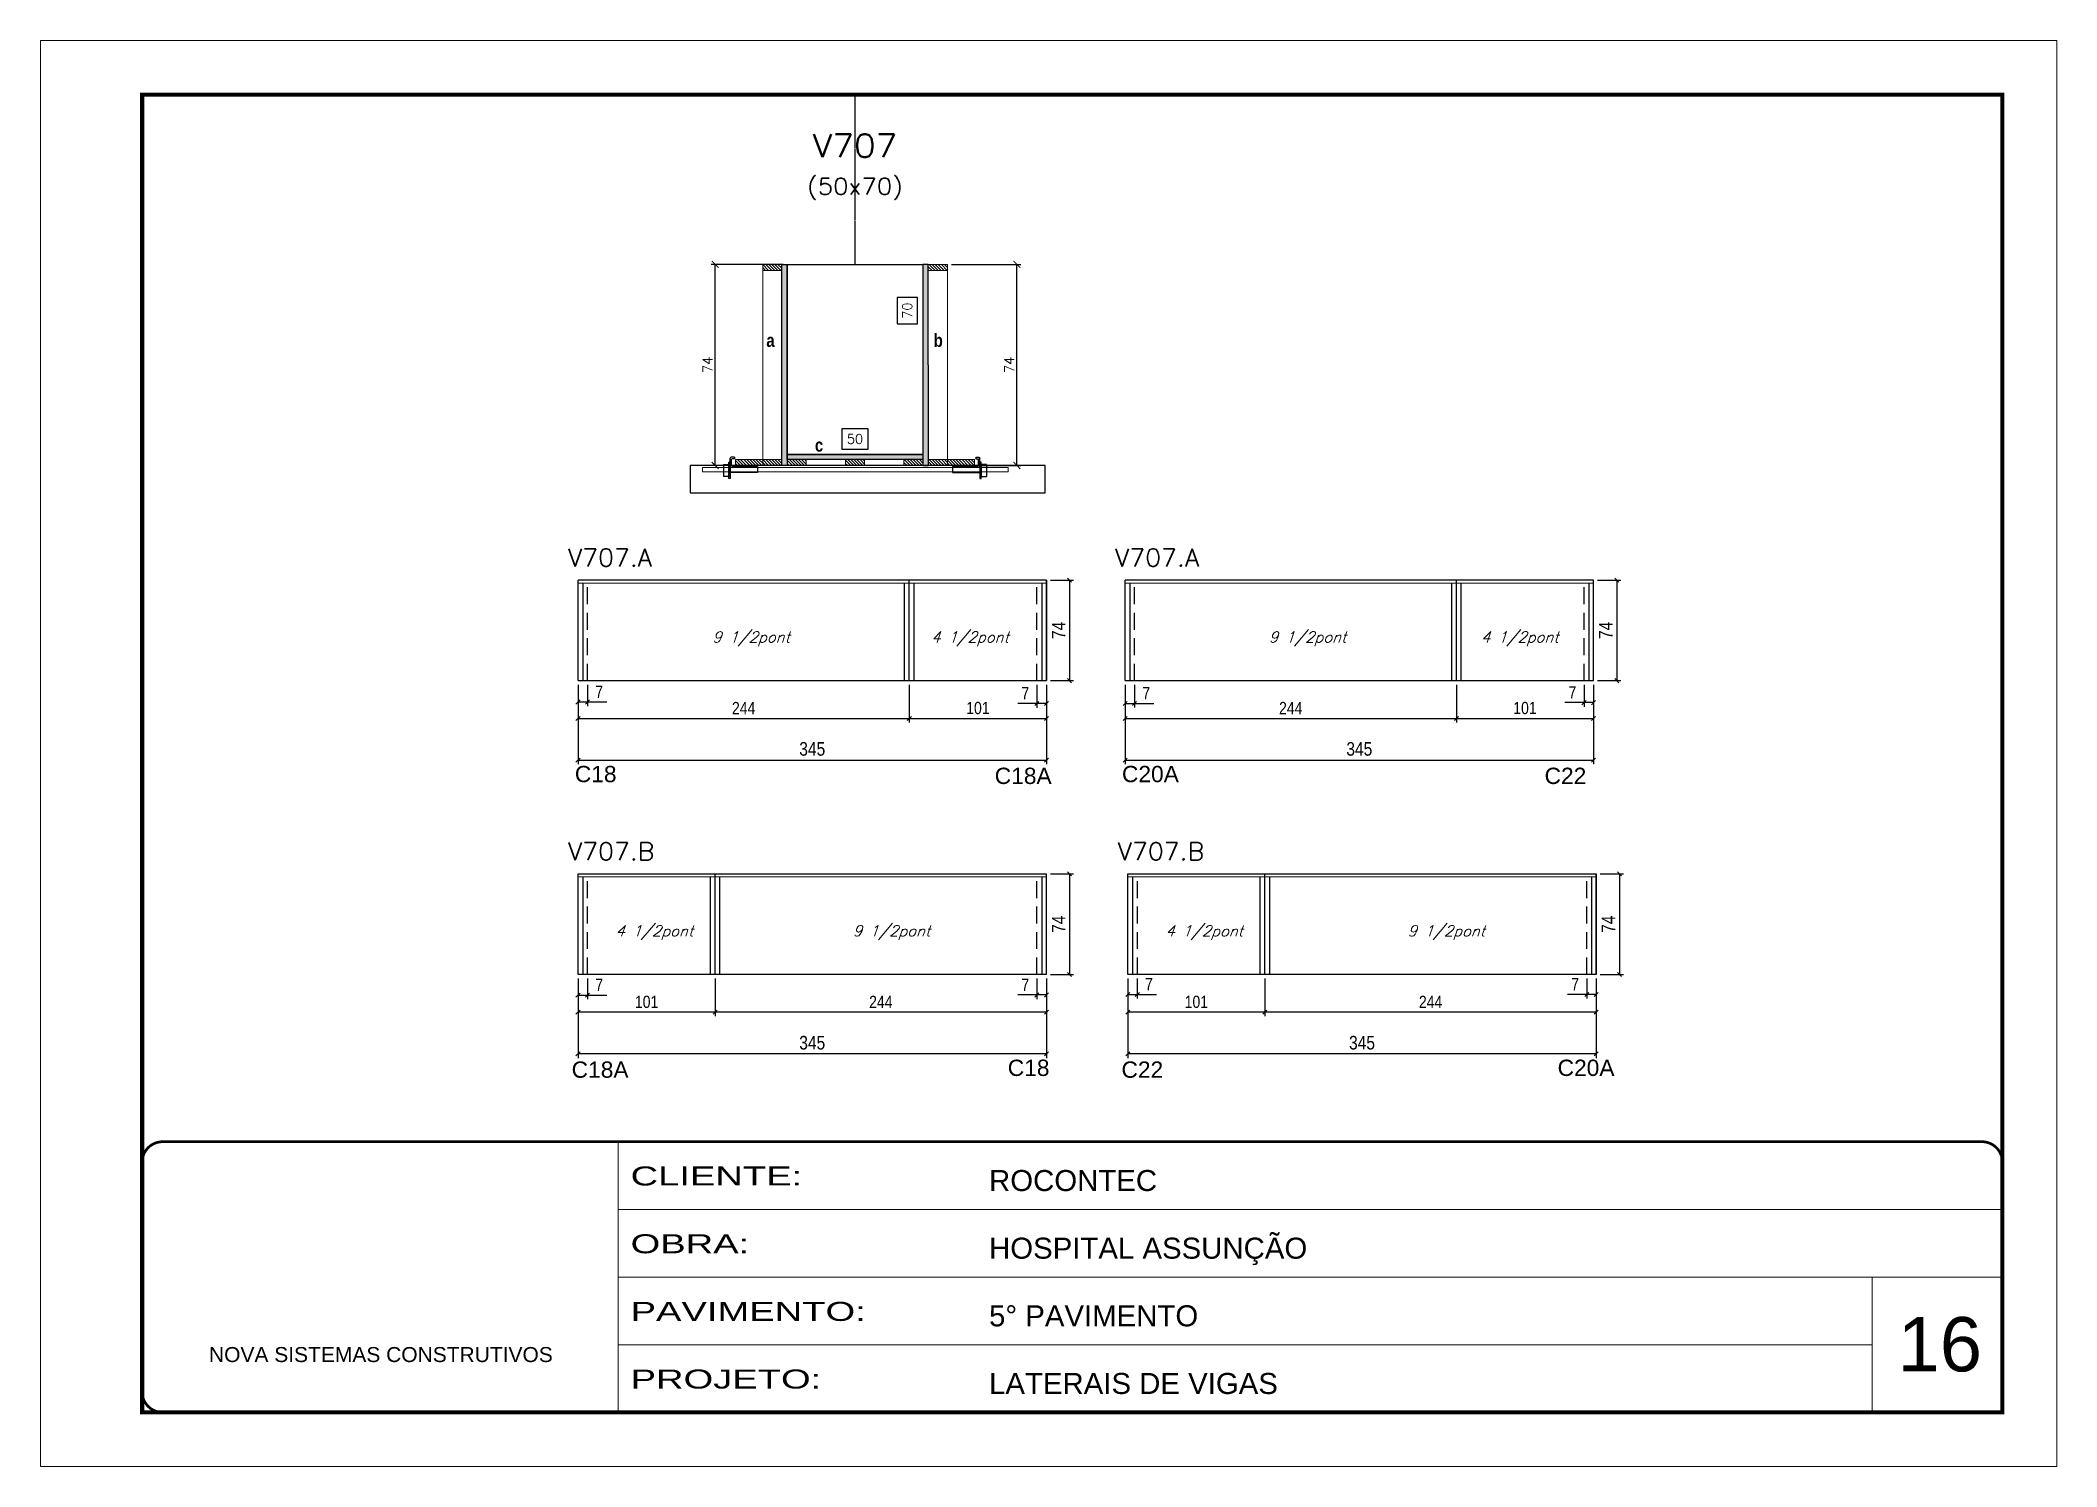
# Model space of a CAD drawing. Extents: x -20960 to -5926, y -2106 to 21915.
# Drawn here: x -7438 to -5953, y 17420 to 18470 of the extents above; entities that cross this region are included whole.
import ezdxf
from ezdxf.enums import TextEntityAlignment as Align

# ---------------------------------------------------------------- set-up
doc = ezdxf.new("R2010")
doc.units = 0
for name, pattern in [('CONTINUO', [0]), ('DASHED', [0.75, 0.5, -0.25]), ('HIDDEN', [0.375, 0.25, -0.125])]:
    doc.linetypes.add(name, pattern=pattern)
for name, color, linetype in [('5', 5, 'Continuous'), ('barrote', 251, 'Continuous'), ('COTA', 241, 'Continuous'), ('Cota Seção (2x)', 4, 'Continuous'), ('detalhes', 4, 'Continuous'), ('Painéis', 200, 'Continuous'), ('presilha', 1, 'Continuous'), ('SARR_2.2x7', 40, 'Continuous'), ('SARR_3.5x7', 81, 'Continuous'), ('texto', 7, 'Continuous'), ('Texto de Titulo', 7, 'Continuous'), ('Texto Qtd Sarr', 242, 'Continuous')]:
    doc.layers.add(name, color=color, linetype=linetype)
for name, color, linetype, lineweight in [('CARIMBO', 255, 'Continuous', 9), ('CONCRETO', 251, 'Continuous', 25), ('Folhas', 255, 'Continuous', 9), ('Hachura', 251, 'Continuous', 9), ('Madeira', 126, 'Continuous', 18), ('Sarr 2.2x7', 40, 'Continuous', 9), ('SARRAFO DE PRESSAO', 251, 'DASHED', 9), ('SCO-___-LAJ', 2, 'Continuous', 0), ('Texto Seção', 7, 'Continuous', 15)]:
    doc.layers.add(name, color=color, linetype=linetype, lineweight=lineweight)
doc.styles.add('ARIAL', font='arial.ttf')
doc.styles.add('COTA TECNICA', font='techl___.ttf', dxfattribs={"height": 10})
doc.styles.add('COTA TECNICA-50', font='techl___.ttf', dxfattribs={"height": 9})
doc.styles.add('REGUA-120', font='ROMANS.shx', dxfattribs={"height": 15})
doc.styles.add('Romans', font='romans.shx')
doc.styles.get("Standard").update_dxf_attribs({"font": 'arial.ttf'})
doc.styles.add('TECNICA', font='techb___.ttf', dxfattribs={"height": 10})
doc.styles.add('Tecnologia', font='')
doc.styles.get('Tecnologia').set_extended_font_data('Forgotten Futurist')
doc.dimstyles.new('COTA PAINEL-50', dxfattribs={"dimtxt": 9, "dimasz": 3, "dimexe": 3, "dimexo": 3, "dimgap": 3, "dimtad": 1, "dimdec": 1, "dimzin": 12, "dimdsep": 46, "dimtxsty": 'COTA TECNICA-50', "dimblk1": 'OBLIQUE', "dimblk2": 'OBLIQUE', "dimsah": 1, "dimcen": 0.9, "dimclrd": 4, "dimclre": 4, "dimclrt": 240, "dimadec": 1, "dimazin": 3, "dimtfac": 1, "dimtdec": 1, "dimtmove": 0, "dimatfit": 3, "dimfxl": 1, "dimtolj": 1, "dimtzin": 12, "dimarcsym": 0})
doc.dimstyles.new('Cota Seção (2x)', dxfattribs={"dimtxt": 7, "dimasz": 5, "dimexe": 3, "dimexo": 3, "dimgap": 2, "dimtad": 3, "dimdec": 1, "dimlfac": 0.5, "dimzin": 12, "dimdsep": 46, "dimtxsty": 'Romans', "dimblk": 'ARCHTICK', "dimcen": 0, "dimclrd": 4, "dimclre": 4, "dimclrt": 1, "dimadec": 1, "dimazin": 3, "dimtfac": 1, "dimtdec": 1, "dimtmove": 0, "dimatfit": 3, "dimldrblk": 'OBLIQUE', "dimfxl": 1, "dimtolj": 1, "dimtzin": 12, "dimarcsym": 0})
doc.dimstyles.new('Cota Seção interna', dxfattribs={"dimtxt": 7, "dimasz": 6, "dimexe": 0.18, "dimexo": 2, "dimgap": -4, "dimtad": 3, "dimdec": 1, "dimlfac": 0.5, "dimzin": 12, "dimdsep": 46, "dimtxsty": 'Romans', "dimblk": 'ARCHTICK', "dimcen": 0.09, "dimse1": 1, "dimse2": 1, "dimsd1": 1, "dimsd2": 1, "dimclrd": 180, "dimclre": 5, "dimclrt": 1, "dimadec": 0, "dimazin": 3, "dimtfac": 1, "dimtdec": 1, "dimtofl": 0, "dimtmove": 0, "dimatfit": 3, "dimldrblk": 'ARCHTICK', "dimfxl": 1, "dimtolj": 1, "dimtzin": 0, "dimarcsym": 0})
doc.dimstyles.new('PAINEL', dxfattribs={"dimtxt": 10, "dimasz": 3, "dimexe": 3, "dimexo": 3, "dimgap": 3, "dimtad": 1, "dimdec": 1, "dimzin": 12, "dimdsep": 46, "dimtxsty": 'COTA TECNICA', "dimblk1": 'OBLIQUE', "dimblk2": 'OBLIQUE', "dimsah": 1, "dimcen": 0.9, "dimclrd": 4, "dimclre": 4, "dimclrt": 240, "dimadec": 1, "dimazin": 3, "dimtfac": 1, "dimtdec": 1, "dimtmove": 0, "dimatfit": 3, "dimfxl": 1, "dimtolj": 1, "dimtzin": 12, "dimarcsym": 0})
pattern_1 = [(315, (16130.13, 9927.0219), (1.12253202, 1.12253202), [])]
pattern_2 = [(315, (16068.13, 9927.0219), (1.12253202, 1.12253202), [])]

msp = doc.modelspace()

# ---------------------------------------------------------------- texts
at = {"layer": '5', "linetype": 'Continuous'}
for s, rotation, p in [('C18', 0.00004, (-7044.85, 17923.56)), ('C18A', 0.00004, (-6735.6, 17922.22)), ('C20A', 0.00004, (-6641.91, 17923.56)), ('C22', 0.00004, (-6330.66, 17922.22)), ('C18A', 359.99996, (-7047.2, 17705.94)), ('C18', 359.99996, (-6726.01, 17707.28)), ('C22', 359.99996, (-6642.26, 17705.94)), ('C20A', 359.99996, (-6321.06, 17707.28))]:
    msp.add_text(s, height=12, rotation=rotation, dxfattribs=at).set_placement(p)
at = {"layer": 'CARIMBO', "style": 'ARIAL'}
msp.add_text('16', height=40, dxfattribs=at).set_placement((-6070.64, 17489.81))
at = {"layer": 'detalhes', "style": 'TECNICA'}
for s, p in [('a', (-6903.79, 18244)), ('b', (-6780.56, 18243.99)), ('c', (-6868.04, 18166.9))]:
    msp.add_text(s, height=9.6, dxfattribs=at).set_placement(p)
at = {"layer": 'texto', "color": 2, "char_height": 8, "attachment_point": 5, "style": 'Romans'}
for s, insert in [('{\\Q19;\\C256;9 1/2pont}', (-6915.01, 18029.08)), ('{\\Q19;\\C256;4 1/2pont}', (-6753.79, 18029.08)), ('{\\Q19;\\C256;9 1/2pont}', (-6505.21, 18029.08)), ('{\\Q19;\\C256;4 1/2pont}', (-6348.85, 18029.08)), ('{\\Q19;\\C256;4 1/2pont}', (-6986.22, 17812.8)), ('{\\Q19;\\C256;9 1/2pont}', (-6811.62, 17812.8)), ('{\\Q19;\\C256;4 1/2pont}', (-6581.28, 17812.8)), ('{\\Q19;\\C256;9 1/2pont}', (-6403, 17812.8))]:
    msp.add_mtext(s, dxfattribs=dict(at, insert=insert))
at = {"layer": 'Texto Seção', "style": 'REGUA-120', "width": 1.05}
for s, p in [('V707.A', (-7049.96, 18082.42)), ('V707.A', (-6647.01, 18082.42)), ('V707.B', (-7049.96, 17866.14)), ('V707.B', (-6645.01, 17866.14))]:
    msp.add_text(s, height=13, dxfattribs=at).set_placement(p)

# ---------------------------------------------------------------- blocks, each defined once
blk = doc.blocks.new('9999999999')
at = {"color": 30, "linetype": 'CONTINUO'}
for p, q in [((98564.6, 34230.2), (98564.6, 34429.4)), ((98564.6, 34379.6), (99584, 34379.6)), ((98564.6, 34329.8), (99488, 34329.8)), ((99584, 34329.8), (99488, 34329.8)), ((99488, 34329.8), (99488, 34230.2)), ((98564.6, 34280), (99488, 34280))]:
    blk.add_line(p, q, dxfattribs=at)
at = {"color": 30, "linetype": 'CONTINUO', "const_width": 2}
blk.add_lwpolyline([(99584, 34230.2), (99584, 34414.4, 0.414214), (99569, 34429.4), (98229, 34429.4, 0.414214), (98214, 34414.4), (98214, 34245.2, 0.414214), (98229, 34230.2), (99584, 34230.2)], format="xyb", dxfattribs=at)
at = {"layer": 'Folhas'}
blk.add_lwpolyline([(98139, 34190.2), (99624, 34190.2), (99624, 35240.2), (98139, 35240.2)], close=True, dxfattribs=at)
at = {"layer": 'Folhas', "color": 30, "const_width": 3}
blk.add_lwpolyline([(98214, 34230.2), (99584, 34230.2), (99584, 35200.2), (98214, 35200.2)], close=True, dxfattribs=at)
at = {"color": 7, "linetype": 'Continuous', "ltscale": 5, "style": 'ARIAL'}
for s, height, p in [('ROCONTEC', 15.48, (98837.7, 34393.1)), ('HOSPITAL ASSUNÇÃO', 15.483, (98837.7, 34343.3)), ('5° PAVIMENTO', 15.483, (98837.7, 34293.5)), ('NOVA SISTEMAS CONSTRUTIVOS', 11.059, (98263.2, 34267.2)), ('LATERAIS DE VIGAS', 15.483, (98837.7, 34243.7))]:
    blk.add_text(s, height=height, dxfattribs=at).set_placement(p)
at = {"layer": 'Folhas', "color": 7, "style": 'Tecnologia', "width": 1.5}
for s, p in [('CLIENTE:', (98573.7, 34397.2)), ('OBRA:', (98573.7, 34347.3)), ('PAVIMENTO:', (98573.7, 34297.5)), ('PROJETO:', (98573.7, 34247.7))]:
    blk.add_text(s, height=14, dxfattribs=at).set_placement(p)
blk = doc.blocks.new('_ArchTick')
at = {"color": 0, "linetype": 'ByBlock', "const_width": 0.15}
blk.add_lwpolyline([(-0.5, -0.5), (0.5, 0.5)], dxfattribs=at)
blk = doc.blocks.new('*D397')
at = {"layer": 'COTA', "color": 4, "lineweight": -2, "transparency": 16777216}
for p, q in [((-6891.5, 18304.7), (-6944.5, 18304.7)), ((-6941.5, 18156.7), (-6941.5, 18304.7)), ((-6929.5, 18156.7), (-6944.5, 18156.7))]:
    blk.add_line(p, q, dxfattribs=at)
at = {"layer": 'Defpoints', "color": 0, "transparency": 16777216}
for p in [(-6941.5, 18304.7), (-6888.5, 18304.7), (-6926.5, 18156.7)]:
    blk.add_point(p, dxfattribs=at)
at = {"layer": 'COTA', "color": 4, "lineweight": -2, "transparency": 16777216, "xscale": 5, "yscale": 5, "zscale": 5}
for p, rotation in [((-6941.5, 18304.7), 90), ((-6941.5, 18156.7), 270)]:
    blk.add_blockref('_ArchTick', p, dxfattribs=dict(at, rotation=rotation))
at = {"layer": 'COTA', "color": 1, "transparency": 16777216, "insert": (-6947, 18230.7), "char_height": 7, "attachment_point": 5, "rotation": 90, "style": 'Romans'}
blk.add_mtext('\\A1;74', dxfattribs=at)
blk = doc.blocks.new('_Oblique')
at = {"color": 0, "linetype": 'ByBlock', "lineweight": -2}
blk.add_line((-0.5, -0.5), (0.5, 0.5), dxfattribs=at)
blk = doc.blocks.new('*D398')
at = {"layer": 'COTA', "color": 4, "lineweight": -2, "transparency": 16777216}
for p, q in [((-6767.5, 18304.7), (-6716.3, 18304.7)), ((-6719.3, 18156.7), (-6719.3, 18304.7)), ((-6747.5, 18156.7), (-6716.3, 18156.7))]:
    blk.add_line(p, q, dxfattribs=at)
at = {"layer": 'Defpoints', "color": 0, "transparency": 16777216}
for p in [(-6770.5, 18304.7), (-6719.3, 18304.7), (-6750.5, 18156.7)]:
    blk.add_point(p, dxfattribs=at)
at = {"layer": 'COTA', "color": 4, "lineweight": -2, "transparency": 16777216, "xscale": 5, "yscale": 5, "zscale": 5}
for p, rotation in [((-6719.3, 18304.7), 90), ((-6719.3, 18156.7), 270)]:
    blk.add_blockref('_ArchTick', p, dxfattribs=dict(at, rotation=rotation))
at = {"layer": 'COTA', "color": 1, "transparency": 16777216, "insert": (-6724.8, 18230.7), "char_height": 7, "attachment_point": 5, "rotation": 90, "style": 'Romans'}
blk.add_mtext('\\A1;74', dxfattribs=at)
blk = doc.blocks.new('*D399')
at = {"layer": 'Cota Seção (2x)', "color": 180, "lineweight": -2, "transparency": 16777216}
for p, q in [((-6792.5, 18280.3), (-6807.5, 18280.3)), ((-6807.5, 18280.3), (-6807.5, 18261)), ((-6792.5, 18261), (-6792.5, 18280.3)), ((-6807.5, 18261), (-6792.5, 18261))]:
    blk.add_line(p, q, dxfattribs=at)
at = {"layer": 'Defpoints', "color": 0, "transparency": 16777216}
for p in [(-6788.5, 18304.7), (-6788.5, 18304.7), (-6788.5, 18164.7)]:
    blk.add_point(p, dxfattribs=at)
at = {"layer": 'Cota Seção (2x)', "color": 1, "transparency": 16777216, "insert": (-6800, 18270.7), "char_height": 7, "attachment_point": 5, "rotation": 90, "style": 'Romans'}
blk.add_mtext('\\A1;70', dxfattribs=at)
blk = doc.blocks.new('titulo1')
at = {"layer": 'Defpoints', "color": 252, "linetype": 'HIDDEN', "ltscale": 2}
blk.add_line((0, 0), (0, 125), dxfattribs=at)
at = {"layer": 'Defpoints', "style": 'Romans', "oblique": 15}
blk.add_attdef('FOLHA', text='', height=10, dxfattribs=at).set_placement((0, 15.6), align=Align.MIDDLE_CENTER)
at = {"layer": 'Texto Qtd Sarr', "color": 3, "style": 'Romans', "oblique": 15}
for tag, height, p in [('TITULO', 17, (0, 71.4)), ('SEÇÃO', 12, (0, 41.5))]:
    blk.add_attdef(tag, text='', height=height, dxfattribs=at).set_placement(p, align=Align.MIDDLE_CENTER)
blk = doc.blocks.new('PRESILHA METÁLICA 1')
at = {"layer": 'presilha'}
for p, q in [((0, 13), (6, 13)), ((0, 13), (0, 0)), ((6, 0), (0, 0)), ((6, 15.5), (7.5, 15.5)), ((6, -2.5), (6, 15.5)), ((6, 13), (6, 0)), ((7.5, 10.6), (7.5, 19.9)), ((7.5, 15.5), (7.5, -2.5)), ((37.5, 4.1), (7.5, 4.1)), ((12, 21), (8.6, 21)), ((9, 11.6), (9, 18.9)), ((12, 19.5), (9.6, 19.5)), ((37.5, 11), (9.6, 11)), ((12, 21), (12, 19.5)), ((37.5, 11), (37.5, 4.1)), ((7.5, -2.5), (6, -2.5))]:
    blk.add_line(p, q, dxfattribs=at)
for centre, radius, start, end in [((8.6, 19.9), 1.14, 90, 180), ((9.6, 18.9), 0.57, 90, 180), ((9.6, 11.6), 0.57, 180, 270)]:
    blk.add_arc(centre, radius, start, end, dxfattribs=at)
blk = doc.blocks.new('*D400')
at = {"layer": 'Cota Seção (2x)', "color": 180, "lineweight": -2, "transparency": 16777216}
for p, q in [((-6828.8, 18183.7), (-6848.2, 18183.7)), ((-6848.2, 18183.7), (-6848.2, 18168.7)), ((-6828.8, 18168.7), (-6828.8, 18183.7)), ((-6848.2, 18168.7), (-6828.8, 18168.7))]:
    blk.add_line(p, q, dxfattribs=at)
at = {"layer": 'Defpoints', "color": 0, "transparency": 16777216}
for p in [(-6788.5, 18164.7), (-6888.5, 18161.1), (-6788.5, 18161.1)]:
    blk.add_point(p, dxfattribs=at)
at = {"layer": 'Cota Seção (2x)', "color": 1, "transparency": 16777216, "insert": (-6838.5, 18176.2), "char_height": 7, "attachment_point": 5, "style": 'Romans'}
blk.add_mtext('\\A1;50', dxfattribs=at)
blk = doc.blocks.new('*D401')
at = {"layer": 'COTA', "color": 4, "lineweight": -2, "ltscale": 25, "transparency": 16777216}
for p, q in [((-7042.5, 17995.3), (-7042.5, 17936.7)), ((-6697.5, 17995.3), (-6697.5, 17936.7)), ((-7042.5, 17939.7), (-6697.5, 17939.7))]:
    blk.add_line(p, q, dxfattribs=at)
at = {"layer": 'Defpoints', "color": 0, "ltscale": 25, "transparency": 16777216}
for p in [(-7042.5, 17998.3), (-6697.5, 17998.3), (-6697.5, 17939.7)]:
    blk.add_point(p, dxfattribs=at)
at = {"layer": 'COTA', "color": 4, "lineweight": -2, "ltscale": 25, "transparency": 16777216, "xscale": 3, "yscale": 3, "zscale": 3, "rotation": 180}
blk.add_blockref('_Oblique', (-7042.5, 17939.7), dxfattribs=at)
at = {"layer": 'COTA', "color": 4, "lineweight": -2, "ltscale": 25, "transparency": 16777216, "xscale": 3, "yscale": 3, "zscale": 3}
blk.add_blockref('_Oblique', (-6697.5, 17939.7), dxfattribs=at)
at = {"layer": 'COTA', "color": 240, "ltscale": 25, "transparency": 16777216, "insert": (-6870, 17948), "char_height": 10, "attachment_point": 5, "style": 'COTA TECNICA'}
blk.add_mtext('\\A1;345', dxfattribs=at)
blk = doc.blocks.new('*D452')
at = {"layer": 'COTA', "color": 4, "lineweight": -2, "ltscale": 25, "transparency": 16777216}
for p, q in [((-6694.5, 18072.3), (-6677.5, 18072.3)), ((-6680.5, 18072.3), (-6680.5, 17998.3)), ((-6694.5, 17998.3), (-6677.5, 17998.3))]:
    blk.add_line(p, q, dxfattribs=at)
at = {"layer": 'Defpoints', "color": 0, "ltscale": 25, "transparency": 16777216}
for p in [(-6697.5, 18072.3), (-6697.5, 17998.3), (-6680.5, 17998.3)]:
    blk.add_point(p, dxfattribs=at)
at = {"layer": 'COTA', "color": 4, "lineweight": -2, "ltscale": 25, "transparency": 16777216, "xscale": 3, "yscale": 3, "zscale": 3}
for p, rotation in [((-6680.5, 18072.3), 90), ((-6680.5, 17998.3), 270)]:
    blk.add_blockref('_Oblique', p, dxfattribs=dict(at, rotation=rotation))
at = {"layer": 'COTA', "color": 240, "ltscale": 25, "transparency": 16777216, "insert": (-6688.5, 18035.3), "char_height": 10, "attachment_point": 5, "rotation": 90, "style": 'COTA TECNICA'}
blk.add_mtext('\\A1;74', dxfattribs=at)
blk = doc.blocks.new('*D402')
at = {"layer": 'COTA', "color": 4, "lineweight": -2, "transparency": 16777216}
for p, q in [((-7042.5, 17995.3), (-7042.5, 17967.5)), ((-6798.5, 17995.3), (-6798.5, 17967.5)), ((-7042.5, 17970.5), (-6798.5, 17970.5))]:
    blk.add_line(p, q, dxfattribs=at)
at = {"layer": 'Defpoints', "color": 0, "transparency": 16777216}
for p in [(-7042.5, 17998.3), (-6798.5, 17998.3), (-6798.5, 17970.5)]:
    blk.add_point(p, dxfattribs=at)
at = {"layer": 'COTA', "color": 4, "lineweight": -2, "transparency": 16777216, "xscale": 3, "yscale": 3, "zscale": 3, "rotation": 180}
blk.add_blockref('_Oblique', (-7042.5, 17970.5), dxfattribs=at)
at = {"layer": 'COTA', "color": 4, "lineweight": -2, "transparency": 16777216, "xscale": 3, "yscale": 3, "zscale": 3}
blk.add_blockref('_Oblique', (-6798.5, 17970.5), dxfattribs=at)
at = {"layer": 'COTA', "color": 240, "transparency": 16777216, "insert": (-6920.5, 17978.1), "char_height": 9, "attachment_point": 5, "style": 'COTA TECNICA-50'}
blk.add_mtext('\\A1;244', dxfattribs=at)
blk = doc.blocks.new('*D403')
at = {"layer": 'COTA', "color": 4, "lineweight": -2, "transparency": 16777216}
for p, q in [((-6798.5, 17995.3), (-6798.5, 17967.5)), ((-6697.5, 17995.3), (-6697.5, 17967.5)), ((-6798.5, 17970.5), (-6697.5, 17970.5))]:
    blk.add_line(p, q, dxfattribs=at)
at = {"layer": 'Defpoints', "color": 0, "transparency": 16777216}
for p in [(-6798.5, 17998.3), (-6697.5, 17998.3), (-6697.5, 17970.5)]:
    blk.add_point(p, dxfattribs=at)
at = {"layer": 'COTA', "color": 4, "lineweight": -2, "transparency": 16777216, "xscale": 3, "yscale": 3, "zscale": 3, "rotation": 180}
blk.add_blockref('_Oblique', (-6798.5, 17970.5), dxfattribs=at)
at = {"layer": 'COTA', "color": 4, "lineweight": -2, "transparency": 16777216, "xscale": 3, "yscale": 3, "zscale": 3}
blk.add_blockref('_Oblique', (-6697.5, 17970.5), dxfattribs=at)
at = {"layer": 'COTA', "color": 240, "transparency": 16777216, "insert": (-6748, 17978.1), "char_height": 9, "attachment_point": 5, "style": 'COTA TECNICA-50'}
blk.add_mtext('\\A1;101', dxfattribs=at)
blk = doc.blocks.new('*D404')
at = {"layer": 'COTA', "color": 4, "lineweight": -2, "ltscale": 25, "transparency": 16777216}
for p, q in [((-7042.5, 17779), (-7042.5, 17720.5)), ((-6697.5, 17779), (-6697.5, 17720.5)), ((-6697.5, 17723.5), (-7042.5, 17723.5))]:
    blk.add_line(p, q, dxfattribs=at)
at = {"layer": 'Defpoints', "color": 0, "ltscale": 25, "transparency": 16777216}
for p in [(-7042.5, 17782), (-6697.5, 17782), (-7042.5, 17723.5)]:
    blk.add_point(p, dxfattribs=at)
at = {"layer": 'COTA', "color": 4, "lineweight": -2, "ltscale": 25, "transparency": 16777216, "xscale": 3, "yscale": 3, "zscale": 3, "rotation": 180}
blk.add_blockref('_Oblique', (-7042.5, 17723.5), dxfattribs=at)
at = {"layer": 'COTA', "color": 4, "lineweight": -2, "ltscale": 25, "transparency": 16777216, "xscale": 3, "yscale": 3, "zscale": 3}
blk.add_blockref('_Oblique', (-6697.5, 17723.5), dxfattribs=at)
at = {"layer": 'COTA', "color": 240, "ltscale": 25, "transparency": 16777216, "insert": (-6870, 17731.7), "char_height": 10, "attachment_point": 5, "style": 'COTA TECNICA'}
blk.add_mtext('\\A1;345', dxfattribs=at)
blk = doc.blocks.new('*D405')
at = {"layer": 'COTA', "color": 4, "lineweight": -2, "ltscale": 25, "transparency": 16777216}
for p, q in [((-6694.5, 17856), (-6677.5, 17856)), ((-6680.5, 17856), (-6680.5, 17782)), ((-6694.5, 17782), (-6677.5, 17782))]:
    blk.add_line(p, q, dxfattribs=at)
at = {"layer": 'Defpoints', "color": 0, "ltscale": 25, "transparency": 16777216}
for p in [(-6697.5, 17856), (-6697.5, 17782), (-6680.5, 17782)]:
    blk.add_point(p, dxfattribs=at)
at = {"layer": 'COTA', "color": 4, "lineweight": -2, "ltscale": 25, "transparency": 16777216, "xscale": 3, "yscale": 3, "zscale": 3}
for p, rotation in [((-6680.5, 17856), 90), ((-6680.5, 17782), 270)]:
    blk.add_blockref('_Oblique', p, dxfattribs=dict(at, rotation=rotation))
at = {"layer": 'COTA', "color": 240, "ltscale": 25, "transparency": 16777216, "insert": (-6688.5, 17819), "char_height": 10, "attachment_point": 5, "rotation": 90, "style": 'COTA TECNICA'}
blk.add_mtext('\\A1;74', dxfattribs=at)
blk = doc.blocks.new('*D406')
at = {"layer": 'COTA', "color": 4, "lineweight": -2, "transparency": 16777216}
for p, q in [((-6941.5, 17779), (-6941.5, 17751.2)), ((-6697.5, 17779), (-6697.5, 17751.2)), ((-6697.5, 17754.2), (-6941.5, 17754.2))]:
    blk.add_line(p, q, dxfattribs=at)
at = {"layer": 'Defpoints', "color": 0, "transparency": 16777216}
for p in [(-6941.5, 17782), (-6697.5, 17782), (-6941.5, 17754.2)]:
    blk.add_point(p, dxfattribs=at)
at = {"layer": 'COTA', "color": 4, "lineweight": -2, "transparency": 16777216, "xscale": 3, "yscale": 3, "zscale": 3, "rotation": 180}
blk.add_blockref('_Oblique', (-6941.5, 17754.2), dxfattribs=at)
at = {"layer": 'COTA', "color": 4, "lineweight": -2, "transparency": 16777216, "xscale": 3, "yscale": 3, "zscale": 3}
blk.add_blockref('_Oblique', (-6697.5, 17754.2), dxfattribs=at)
at = {"layer": 'COTA', "color": 240, "transparency": 16777216, "insert": (-6819.5, 17761.8), "char_height": 9, "attachment_point": 5, "style": 'COTA TECNICA-50'}
blk.add_mtext('\\A1;244', dxfattribs=at)
blk = doc.blocks.new('*D407')
at = {"layer": 'COTA', "color": 4, "lineweight": -2, "transparency": 16777216}
for p, q in [((-7042.5, 17779), (-7042.5, 17751.2)), ((-6941.5, 17779), (-6941.5, 17751.2)), ((-6941.5, 17754.2), (-7042.5, 17754.2))]:
    blk.add_line(p, q, dxfattribs=at)
at = {"layer": 'Defpoints', "color": 0, "transparency": 16777216}
for p in [(-7042.5, 17782), (-6941.5, 17782), (-7042.5, 17754.2)]:
    blk.add_point(p, dxfattribs=at)
at = {"layer": 'COTA', "color": 4, "lineweight": -2, "transparency": 16777216, "xscale": 3, "yscale": 3, "zscale": 3, "rotation": 180}
blk.add_blockref('_Oblique', (-7042.5, 17754.2), dxfattribs=at)
at = {"layer": 'COTA', "color": 4, "lineweight": -2, "transparency": 16777216, "xscale": 3, "yscale": 3, "zscale": 3}
blk.add_blockref('_Oblique', (-6941.5, 17754.2), dxfattribs=at)
at = {"layer": 'COTA', "color": 240, "transparency": 16777216, "insert": (-6992, 17761.8), "char_height": 9, "attachment_point": 5, "style": 'COTA TECNICA-50'}
blk.add_mtext('\\A1;101', dxfattribs=at)
blk = doc.blocks.new('*D408')
at = {"layer": 'COTA', "color": 4, "lineweight": -2, "ltscale": 25, "transparency": 16777216}
for p, q in [((-6639.6, 17995.3), (-6639.6, 17936.7)), ((-6294.6, 17995.3), (-6294.6, 17936.7)), ((-6639.6, 17939.7), (-6294.6, 17939.7))]:
    blk.add_line(p, q, dxfattribs=at)
at = {"layer": 'Defpoints', "color": 0, "ltscale": 25, "transparency": 16777216}
for p in [(-6639.6, 17998.3), (-6294.6, 17998.3), (-6294.6, 17939.7)]:
    blk.add_point(p, dxfattribs=at)
at = {"layer": 'COTA', "color": 4, "lineweight": -2, "ltscale": 25, "transparency": 16777216, "xscale": 3, "yscale": 3, "zscale": 3, "rotation": 180}
blk.add_blockref('_Oblique', (-6639.6, 17939.7), dxfattribs=at)
at = {"layer": 'COTA', "color": 4, "lineweight": -2, "ltscale": 25, "transparency": 16777216, "xscale": 3, "yscale": 3, "zscale": 3}
blk.add_blockref('_Oblique', (-6294.6, 17939.7), dxfattribs=at)
at = {"layer": 'COTA', "color": 240, "ltscale": 25, "transparency": 16777216, "insert": (-6467.1, 17948), "char_height": 10, "attachment_point": 5, "style": 'COTA TECNICA'}
blk.add_mtext('\\A1;345', dxfattribs=at)
blk = doc.blocks.new('*D453')
at = {"layer": 'COTA', "color": 4, "lineweight": -2, "ltscale": 25, "transparency": 16777216}
for p, q in [((-6291.6, 18072.3), (-6274.5, 18072.3)), ((-6277.5, 18072.3), (-6277.5, 17998.3)), ((-6291.6, 17998.3), (-6274.5, 17998.3))]:
    blk.add_line(p, q, dxfattribs=at)
at = {"layer": 'Defpoints', "color": 0, "ltscale": 25, "transparency": 16777216}
for p in [(-6294.6, 18072.3), (-6294.6, 17998.3), (-6277.5, 17998.3)]:
    blk.add_point(p, dxfattribs=at)
at = {"layer": 'COTA', "color": 4, "lineweight": -2, "ltscale": 25, "transparency": 16777216, "xscale": 3, "yscale": 3, "zscale": 3}
for p, rotation in [((-6277.5, 18072.3), 90), ((-6277.5, 17998.3), 270)]:
    blk.add_blockref('_Oblique', p, dxfattribs=dict(at, rotation=rotation))
at = {"layer": 'COTA', "color": 240, "ltscale": 25, "transparency": 16777216, "insert": (-6285.6, 18035.3), "char_height": 10, "attachment_point": 5, "rotation": 90, "style": 'COTA TECNICA'}
blk.add_mtext('\\A1;74', dxfattribs=at)
blk = doc.blocks.new('*D409')
at = {"layer": 'COTA', "color": 4, "lineweight": -2, "transparency": 16777216}
for p, q in [((-6639.6, 17995.3), (-6639.6, 17967.5)), ((-6395.6, 17995.3), (-6395.6, 17967.5)), ((-6639.6, 17970.5), (-6395.6, 17970.5))]:
    blk.add_line(p, q, dxfattribs=at)
at = {"layer": 'Defpoints', "color": 0, "transparency": 16777216}
for p in [(-6639.6, 17998.3), (-6395.6, 17998.3), (-6395.6, 17970.5)]:
    blk.add_point(p, dxfattribs=at)
at = {"layer": 'COTA', "color": 4, "lineweight": -2, "transparency": 16777216, "xscale": 3, "yscale": 3, "zscale": 3, "rotation": 180}
blk.add_blockref('_Oblique', (-6639.6, 17970.5), dxfattribs=at)
at = {"layer": 'COTA', "color": 4, "lineweight": -2, "transparency": 16777216, "xscale": 3, "yscale": 3, "zscale": 3}
blk.add_blockref('_Oblique', (-6395.6, 17970.5), dxfattribs=at)
at = {"layer": 'COTA', "color": 240, "transparency": 16777216, "insert": (-6517.6, 17978.1), "char_height": 9, "attachment_point": 5, "style": 'COTA TECNICA-50'}
blk.add_mtext('\\A1;244', dxfattribs=at)
blk = doc.blocks.new('*D410')
at = {"layer": 'COTA', "color": 4, "lineweight": -2, "transparency": 16777216}
for p, q in [((-6395.6, 17995.3), (-6395.6, 17967.5)), ((-6294.6, 17995.3), (-6294.6, 17967.5)), ((-6395.6, 17970.5), (-6294.6, 17970.5))]:
    blk.add_line(p, q, dxfattribs=at)
at = {"layer": 'Defpoints', "color": 0, "transparency": 16777216}
for p in [(-6395.6, 17998.3), (-6294.6, 17998.3), (-6294.6, 17970.5)]:
    blk.add_point(p, dxfattribs=at)
at = {"layer": 'COTA', "color": 4, "lineweight": -2, "transparency": 16777216, "xscale": 3, "yscale": 3, "zscale": 3, "rotation": 180}
blk.add_blockref('_Oblique', (-6395.6, 17970.5), dxfattribs=at)
at = {"layer": 'COTA', "color": 4, "lineweight": -2, "transparency": 16777216, "xscale": 3, "yscale": 3, "zscale": 3}
blk.add_blockref('_Oblique', (-6294.6, 17970.5), dxfattribs=at)
at = {"layer": 'COTA', "color": 240, "transparency": 16777216, "insert": (-6345.1, 17978.1), "char_height": 9, "attachment_point": 5, "style": 'COTA TECNICA-50'}
blk.add_mtext('\\A1;101', dxfattribs=at)
blk = doc.blocks.new('*D411')
at = {"layer": 'COTA', "color": 4, "lineweight": -2, "ltscale": 25, "transparency": 16777216}
for p, q in [((-6637.6, 17779), (-6637.6, 17720.5)), ((-6292.6, 17779), (-6292.6, 17720.5)), ((-6292.6, 17723.5), (-6637.6, 17723.5))]:
    blk.add_line(p, q, dxfattribs=at)
at = {"layer": 'Defpoints', "color": 0, "ltscale": 25, "transparency": 16777216}
for p in [(-6637.6, 17782), (-6292.6, 17782), (-6637.6, 17723.5)]:
    blk.add_point(p, dxfattribs=at)
at = {"layer": 'COTA', "color": 4, "lineweight": -2, "ltscale": 25, "transparency": 16777216, "xscale": 3, "yscale": 3, "zscale": 3, "rotation": 180}
blk.add_blockref('_Oblique', (-6637.6, 17723.5), dxfattribs=at)
at = {"layer": 'COTA', "color": 4, "lineweight": -2, "ltscale": 25, "transparency": 16777216, "xscale": 3, "yscale": 3, "zscale": 3}
blk.add_blockref('_Oblique', (-6292.6, 17723.5), dxfattribs=at)
at = {"layer": 'COTA', "color": 240, "ltscale": 25, "transparency": 16777216, "insert": (-6465.1, 17731.7), "char_height": 10, "attachment_point": 5, "style": 'COTA TECNICA'}
blk.add_mtext('\\A1;345', dxfattribs=at)
blk = doc.blocks.new('*D412')
at = {"layer": 'COTA', "color": 4, "lineweight": -2, "ltscale": 25, "transparency": 16777216}
for p, q in [((-6289.6, 17856), (-6272.5, 17856)), ((-6275.5, 17856), (-6275.5, 17782)), ((-6289.6, 17782), (-6272.5, 17782))]:
    blk.add_line(p, q, dxfattribs=at)
at = {"layer": 'Defpoints', "color": 0, "ltscale": 25, "transparency": 16777216}
for p in [(-6292.6, 17856), (-6292.6, 17782), (-6275.5, 17782)]:
    blk.add_point(p, dxfattribs=at)
at = {"layer": 'COTA', "color": 4, "lineweight": -2, "ltscale": 25, "transparency": 16777216, "xscale": 3, "yscale": 3, "zscale": 3}
for p, rotation in [((-6275.5, 17856), 90), ((-6275.5, 17782), 270)]:
    blk.add_blockref('_Oblique', p, dxfattribs=dict(at, rotation=rotation))
at = {"layer": 'COTA', "color": 240, "ltscale": 25, "transparency": 16777216, "insert": (-6283.6, 17819), "char_height": 10, "attachment_point": 5, "rotation": 90, "style": 'COTA TECNICA'}
blk.add_mtext('\\A1;74', dxfattribs=at)
blk = doc.blocks.new('*D413')
at = {"layer": 'COTA', "color": 4, "lineweight": -2, "transparency": 16777216}
for p, q in [((-6536.6, 17779), (-6536.6, 17751.2)), ((-6292.6, 17779), (-6292.6, 17751.2)), ((-6292.6, 17754.2), (-6536.6, 17754.2))]:
    blk.add_line(p, q, dxfattribs=at)
at = {"layer": 'Defpoints', "color": 0, "transparency": 16777216}
for p in [(-6536.6, 17782), (-6292.6, 17782), (-6536.6, 17754.2)]:
    blk.add_point(p, dxfattribs=at)
at = {"layer": 'COTA', "color": 4, "lineweight": -2, "transparency": 16777216, "xscale": 3, "yscale": 3, "zscale": 3, "rotation": 180}
blk.add_blockref('_Oblique', (-6536.6, 17754.2), dxfattribs=at)
at = {"layer": 'COTA', "color": 4, "lineweight": -2, "transparency": 16777216, "xscale": 3, "yscale": 3, "zscale": 3}
blk.add_blockref('_Oblique', (-6292.6, 17754.2), dxfattribs=at)
at = {"layer": 'COTA', "color": 240, "transparency": 16777216, "insert": (-6414.6, 17761.8), "char_height": 9, "attachment_point": 5, "style": 'COTA TECNICA-50'}
blk.add_mtext('\\A1;244', dxfattribs=at)
blk = doc.blocks.new('*D414')
at = {"layer": 'COTA', "color": 4, "lineweight": -2, "transparency": 16777216}
for p, q in [((-6637.6, 17779), (-6637.6, 17751.2)), ((-6536.6, 17779), (-6536.6, 17751.2)), ((-6536.6, 17754.2), (-6637.6, 17754.2))]:
    blk.add_line(p, q, dxfattribs=at)
at = {"layer": 'Defpoints', "color": 0, "transparency": 16777216}
for p in [(-6637.6, 17782), (-6536.6, 17782), (-6637.6, 17754.2)]:
    blk.add_point(p, dxfattribs=at)
at = {"layer": 'COTA', "color": 4, "lineweight": -2, "transparency": 16777216, "xscale": 3, "yscale": 3, "zscale": 3, "rotation": 180}
blk.add_blockref('_Oblique', (-6637.6, 17754.2), dxfattribs=at)
at = {"layer": 'COTA', "color": 4, "lineweight": -2, "transparency": 16777216, "xscale": 3, "yscale": 3, "zscale": 3}
blk.add_blockref('_Oblique', (-6536.6, 17754.2), dxfattribs=at)
at = {"layer": 'COTA', "color": 240, "transparency": 16777216, "insert": (-6587.1, 17761.8), "char_height": 9, "attachment_point": 5, "style": 'COTA TECNICA-50'}
blk.add_mtext('\\A1;101', dxfattribs=at)
blk = doc.blocks.new('*D1739')
at = {"layer": 'COTA', "color": 4, "lineweight": -2, "transparency": 16777216}
for p, q in [((-6301.6, 17995.3), (-6301.6, 17979.1)), ((-6294.6, 17995.3), (-6294.6, 17979.1)), ((-6301.6, 17982.1), (-6315.7, 17982.1)), ((-6294.6, 17982.1), (-6301.6, 17982.1))]:
    blk.add_line(p, q, dxfattribs=at)
at = {"layer": 'Defpoints', "color": 0, "transparency": 16777216}
for p in [(-6301.6, 17998.3), (-6294.6, 17998.3), (-6301.6, 17982.1)]:
    blk.add_point(p, dxfattribs=at)
at = {"layer": 'COTA', "color": 4, "lineweight": -2, "transparency": 16777216, "xscale": 3, "yscale": 3, "zscale": 3, "rotation": 180}
blk.add_blockref('_Oblique', (-6301.6, 17982.1), dxfattribs=at)
at = {"layer": 'COTA', "color": 4, "lineweight": -2, "transparency": 16777216, "xscale": 3, "yscale": 3, "zscale": 3}
blk.add_blockref('_Oblique', (-6294.6, 17982.1), dxfattribs=at)
at = {"layer": 'COTA', "color": 240, "transparency": 16777216, "insert": (-6310.1, 17989.7), "char_height": 9, "attachment_point": 5, "style": 'COTA TECNICA-50'}
blk.add_mtext('\\A1;7', dxfattribs=at)
blk = doc.blocks.new('*D1740')
at = {"layer": 'COTA', "color": 4, "lineweight": -2, "transparency": 16777216}
for p, q in [((-6639.6, 17995.3), (-6639.6, 17978.5)), ((-6632.6, 17995.3), (-6632.6, 17978.5)), ((-6639.6, 17981.5), (-6632.6, 17981.5)), ((-6632.6, 17981.5), (-6618.4, 17981.5))]:
    blk.add_line(p, q, dxfattribs=at)
at = {"layer": 'Defpoints', "color": 0, "transparency": 16777216}
for p in [(-6639.6, 17998.3), (-6632.6, 17998.3), (-6632.6, 17981.5)]:
    blk.add_point(p, dxfattribs=at)
at = {"layer": 'COTA', "color": 4, "lineweight": -2, "transparency": 16777216, "xscale": 3, "yscale": 3, "zscale": 3, "rotation": 180}
blk.add_blockref('_Oblique', (-6639.6, 17981.5), dxfattribs=at)
at = {"layer": 'COTA', "color": 4, "lineweight": -2, "transparency": 16777216, "xscale": 3, "yscale": 3, "zscale": 3}
blk.add_blockref('_Oblique', (-6632.6, 17981.5), dxfattribs=at)
at = {"layer": 'COTA', "color": 240, "transparency": 16777216, "insert": (-6624, 17989.1), "char_height": 9, "attachment_point": 5, "style": 'COTA TECNICA-50'}
blk.add_mtext('\\A1;7', dxfattribs=at)
blk = doc.blocks.new('*D1741')
at = {"layer": 'COTA', "color": 4, "lineweight": -2, "transparency": 16777216}
for p, q in [((-7042.5, 17995.3), (-7042.5, 17979.6)), ((-7035.5, 17995.3), (-7035.5, 17979.6)), ((-7042.5, 17982.6), (-7035.5, 17982.6)), ((-7035.5, 17982.6), (-7021.3, 17982.6))]:
    blk.add_line(p, q, dxfattribs=at)
at = {"layer": 'Defpoints', "color": 0, "transparency": 16777216}
for p in [(-7042.5, 17998.3), (-7035.5, 17998.3), (-7035.5, 17982.6)]:
    blk.add_point(p, dxfattribs=at)
at = {"layer": 'COTA', "color": 4, "lineweight": -2, "transparency": 16777216, "xscale": 3, "yscale": 3, "zscale": 3, "rotation": 180}
blk.add_blockref('_Oblique', (-7042.5, 17982.6), dxfattribs=at)
at = {"layer": 'COTA', "color": 4, "lineweight": -2, "transparency": 16777216, "xscale": 3, "yscale": 3, "zscale": 3}
blk.add_blockref('_Oblique', (-7035.5, 17982.6), dxfattribs=at)
at = {"layer": 'COTA', "color": 240, "transparency": 16777216, "insert": (-7026.9, 17990.1), "char_height": 9, "attachment_point": 5, "style": 'COTA TECNICA-50'}
blk.add_mtext('\\A1;7', dxfattribs=at)
blk = doc.blocks.new('*D1742')
at = {"layer": 'COTA', "color": 4, "lineweight": -2, "transparency": 16777216}
for p, q in [((-6704.5, 17995.3), (-6704.5, 17978.4)), ((-6697.5, 17995.3), (-6697.5, 17978.4)), ((-6704.5, 17981.4), (-6718.7, 17981.4)), ((-6697.5, 17981.4), (-6704.5, 17981.4))]:
    blk.add_line(p, q, dxfattribs=at)
at = {"layer": 'Defpoints', "color": 0, "transparency": 16777216}
for p in [(-6704.5, 17998.3), (-6697.5, 17998.3), (-6704.5, 17981.4)]:
    blk.add_point(p, dxfattribs=at)
at = {"layer": 'COTA', "color": 4, "lineweight": -2, "transparency": 16777216, "xscale": 3, "yscale": 3, "zscale": 3, "rotation": 180}
blk.add_blockref('_Oblique', (-6704.5, 17981.4), dxfattribs=at)
at = {"layer": 'COTA', "color": 4, "lineweight": -2, "transparency": 16777216, "xscale": 3, "yscale": 3, "zscale": 3}
blk.add_blockref('_Oblique', (-6697.5, 17981.4), dxfattribs=at)
at = {"layer": 'COTA', "color": 240, "transparency": 16777216, "insert": (-6713.1, 17989), "char_height": 9, "attachment_point": 5, "style": 'COTA TECNICA-50'}
blk.add_mtext('\\A1;7', dxfattribs=at)
blk = doc.blocks.new('*D1743')
at = {"layer": 'COTA', "color": 4, "lineweight": -2, "transparency": 16777216}
for p, q in [((-7042.5, 17779), (-7042.5, 17763.8)), ((-7035.5, 17779), (-7035.5, 17763.8)), ((-7042.5, 17766.8), (-7035.5, 17766.8)), ((-7035.5, 17766.8), (-7021.3, 17766.8))]:
    blk.add_line(p, q, dxfattribs=at)
at = {"layer": 'Defpoints', "color": 0, "transparency": 16777216}
for p in [(-7042.5, 17782), (-7035.5, 17782), (-7035.5, 17766.8)]:
    blk.add_point(p, dxfattribs=at)
at = {"layer": 'COTA', "color": 4, "lineweight": -2, "transparency": 16777216, "xscale": 3, "yscale": 3, "zscale": 3, "rotation": 180}
blk.add_blockref('_Oblique', (-7042.5, 17766.8), dxfattribs=at)
at = {"layer": 'COTA', "color": 4, "lineweight": -2, "transparency": 16777216, "xscale": 3, "yscale": 3, "zscale": 3}
blk.add_blockref('_Oblique', (-7035.5, 17766.8), dxfattribs=at)
at = {"layer": 'COTA', "color": 240, "transparency": 16777216, "insert": (-7026.9, 17774.4), "char_height": 9, "attachment_point": 5, "style": 'COTA TECNICA-50'}
blk.add_mtext('\\A1;7', dxfattribs=at)
blk = doc.blocks.new('*D1744')
at = {"layer": 'COTA', "color": 4, "lineweight": -2, "transparency": 16777216}
for p, q in [((-6704.5, 17779), (-6704.5, 17763.9)), ((-6697.5, 17779), (-6697.5, 17763.9)), ((-6704.5, 17766.9), (-6718.7, 17766.9)), ((-6697.5, 17766.9), (-6704.5, 17766.9))]:
    blk.add_line(p, q, dxfattribs=at)
at = {"layer": 'Defpoints', "color": 0, "transparency": 16777216}
for p in [(-6704.5, 17782), (-6697.5, 17782), (-6704.5, 17766.9)]:
    blk.add_point(p, dxfattribs=at)
at = {"layer": 'COTA', "color": 4, "lineweight": -2, "transparency": 16777216, "xscale": 3, "yscale": 3, "zscale": 3, "rotation": 180}
blk.add_blockref('_Oblique', (-6704.5, 17766.9), dxfattribs=at)
at = {"layer": 'COTA', "color": 4, "lineweight": -2, "transparency": 16777216, "xscale": 3, "yscale": 3, "zscale": 3}
blk.add_blockref('_Oblique', (-6697.5, 17766.9), dxfattribs=at)
at = {"layer": 'COTA', "color": 240, "transparency": 16777216, "insert": (-6713.1, 17774.4), "char_height": 9, "attachment_point": 5, "style": 'COTA TECNICA-50'}
blk.add_mtext('\\A1;7', dxfattribs=at)
blk = doc.blocks.new('*D1745')
at = {"layer": 'COTA', "color": 4, "lineweight": -2, "transparency": 16777216}
for p, q in [((-6637.6, 17779), (-6637.6, 17764.3)), ((-6630.6, 17779), (-6630.6, 17764.3)), ((-6637.6, 17767.3), (-6630.6, 17767.3)), ((-6630.6, 17767.3), (-6616.4, 17767.3))]:
    blk.add_line(p, q, dxfattribs=at)
at = {"layer": 'Defpoints', "color": 0, "transparency": 16777216}
for p in [(-6637.6, 17782), (-6630.6, 17782), (-6630.6, 17767.3)]:
    blk.add_point(p, dxfattribs=at)
at = {"layer": 'COTA', "color": 4, "lineweight": -2, "transparency": 16777216, "xscale": 3, "yscale": 3, "zscale": 3, "rotation": 180}
blk.add_blockref('_Oblique', (-6637.6, 17767.3), dxfattribs=at)
at = {"layer": 'COTA', "color": 4, "lineweight": -2, "transparency": 16777216, "xscale": 3, "yscale": 3, "zscale": 3}
blk.add_blockref('_Oblique', (-6630.6, 17767.3), dxfattribs=at)
at = {"layer": 'COTA', "color": 240, "transparency": 16777216, "insert": (-6622, 17774.9), "char_height": 9, "attachment_point": 5, "style": 'COTA TECNICA-50'}
blk.add_mtext('\\A1;7', dxfattribs=at)
blk = doc.blocks.new('*D1746')
at = {"layer": 'COTA', "color": 4, "lineweight": -2, "transparency": 16777216}
for p, q in [((-6299.6, 17779), (-6299.6, 17764.3)), ((-6292.6, 17779), (-6292.6, 17764.3)), ((-6299.6, 17767.3), (-6313.7, 17767.3)), ((-6292.6, 17767.3), (-6299.6, 17767.3))]:
    blk.add_line(p, q, dxfattribs=at)
at = {"layer": 'Defpoints', "color": 0, "transparency": 16777216}
for p in [(-6299.6, 17782), (-6292.6, 17782), (-6299.6, 17767.3)]:
    blk.add_point(p, dxfattribs=at)
at = {"layer": 'COTA', "color": 4, "lineweight": -2, "transparency": 16777216, "xscale": 3, "yscale": 3, "zscale": 3, "rotation": 180}
blk.add_blockref('_Oblique', (-6299.6, 17767.3), dxfattribs=at)
at = {"layer": 'COTA', "color": 4, "lineweight": -2, "transparency": 16777216, "xscale": 3, "yscale": 3, "zscale": 3}
blk.add_blockref('_Oblique', (-6292.6, 17767.3), dxfattribs=at)
at = {"layer": 'COTA', "color": 240, "transparency": 16777216, "insert": (-6308.1, 17774.9), "char_height": 9, "attachment_point": 5, "style": 'COTA TECNICA-50'}
blk.add_mtext('\\A1;7', dxfattribs=at)

# ---------------------------------------------------------------- dimensions: what is measured, and where the dimension line sits
at = {"layer": 'COTA'}
for base, p1, p2, angle, dimstyle, picture, middle in [((-6941.52, 18304.67), (-6926.49, 18156.67), (-6888.49, 18304.67), 90, 'Cota Seção (2x)', '*D397', (-6947.02, 18230.67)), ((-6719.29, 18304.67), (-6750.49, 18156.67), (-6770.5, 18304.67), 90, 'Cota Seção (2x)', '*D398', (-6724.79, 18230.67)), ((-7042.5, 17754.23), (-6941.5, 17782.01), (-7042.5, 17782.01), 180, 'COTA PAINEL-50', '*D407', (-6992, 17761.82)), ((-6941.5, 17754.23), (-6697.5, 17782.01), (-6941.5, 17782.01), 180, 'COTA PAINEL-50', '*D406', (-6819.5, 17761.79)), ((-6637.56, 17754.23), (-6536.56, 17782.01), (-6637.56, 17782.01), 180, 'COTA PAINEL-50', '*D414', (-6587.06, 17761.82)), ((-6536.56, 17754.23), (-6292.56, 17782.01), (-6536.56, 17782.01), 180, 'COTA PAINEL-50', '*D413', (-6414.56, 17761.79))]:
    dim = msp.add_linear_dim(base=base, p1=p1, p2=p2, angle=angle, dimstyle=dimstyle, dxfattribs=at)
    dim.commit()
    dim.dimension.update_dxf_attribs({"geometry": picture, "text_midpoint": middle})
at = {"layer": 'COTA', "ltscale": 25}
for base, p1, p2, angle, picture, middle in [((-6680.47, 17998.29), (-6697.5, 18072.29), (-6697.5, 17998.29), 90, '*D452', (-6688.54, 18035.29)), ((-6277.52, 17998.29), (-6294.56, 18072.29), (-6294.56, 17998.29), 90, '*D453', (-6285.6, 18035.29)), ((-6680.47, 17782.01), (-6697.5, 17856.01), (-6697.5, 17782.01), 90, '*D405', (-6688.54, 17819.01)), ((-6275.52, 17782.01), (-6292.56, 17856.01), (-6292.56, 17782.01), 90, '*D412', (-6283.6, 17819.01)), ((-7042.5, 17723.46), (-6697.5, 17782.01), (-7042.5, 17782.01), 180, '*D404', (-6870, 17731.68)), ((-6637.56, 17723.46), (-6292.56, 17782.01), (-6637.56, 17782.01), 180, '*D411', (-6465.06, 17731.68))]:
    dim = msp.add_linear_dim(base=base, p1=p1, p2=p2, angle=angle, dimstyle='PAINEL', dxfattribs=at)
    dim.commit()
    dim.dimension.update_dxf_attribs({"geometry": picture, "text_midpoint": middle})
for base, p1, p2, picture, middle in [((-6697.5, 17939.74), (-7042.5, 17998.29), (-6697.5, 17998.29), '*D401', (-6870, 17947.96)), ((-6294.56, 17939.74), (-6639.56, 17998.29), (-6294.56, 17998.29), '*D408', (-6467.06, 17947.96))]:
    dim = msp.add_linear_dim(base=base, p1=p1, p2=p2, dimstyle='PAINEL', dxfattribs=at)
    dim.commit()
    dim.dimension.update_dxf_attribs({"geometry": picture, "text_midpoint": middle})
at = {"layer": 'COTA'}
for base, p1, p2, picture, middle in [((-6798.5, 17970.5), (-7042.5, 17998.29), (-6798.5, 17998.29), '*D402', (-6920.5, 17978.07)), ((-7035.5, 17982.58), (-7042.5, 17998.29), (-7035.5, 17998.29), '*D1741', (-7026.93, 17990.15)), ((-6697.5, 17970.5), (-6798.5, 17998.29), (-6697.5, 17998.29), '*D403', (-6748, 17978.09)), ((-6704.5, 17981.39), (-6697.5, 17998.29), (-6704.5, 17998.29), '*D1742', (-6713.08, 17988.96)), ((-6395.56, 17970.5), (-6639.56, 17998.29), (-6395.56, 17998.29), '*D409', (-6517.56, 17978.07)), ((-6632.56, 17981.52), (-6639.56, 17998.29), (-6632.56, 17998.29), '*D1740', (-6623.98, 17989.09)), ((-6294.56, 17970.5), (-6395.56, 17998.29), (-6294.56, 17998.29), '*D410', (-6345.06, 17978.09)), ((-6301.56, 17982.14), (-6294.56, 17998.29), (-6301.56, 17998.29), '*D1739', (-6310.14, 17989.71)), ((-7035.5, 17766.8), (-7042.5, 17782.01), (-7035.5, 17782.01), '*D1743', (-7026.93, 17774.37)), ((-6704.5, 17766.86), (-6697.5, 17782.01), (-6704.5, 17782.01), '*D1744', (-6713.08, 17774.42)), ((-6630.56, 17767.35), (-6637.56, 17782.01), (-6630.56, 17782.01), '*D1745', (-6621.98, 17774.92)), ((-6299.56, 17767.35), (-6292.56, 17782.01), (-6299.56, 17782.01), '*D1746', (-6308.14, 17774.92))]:
    dim = msp.add_linear_dim(base=base, p1=p1, p2=p2, dimstyle='COTA PAINEL-50', dxfattribs=at)
    dim.commit()
    dim.dimension.update_dxf_attribs({"geometry": picture, "text_midpoint": middle})
at = {"layer": 'Cota Seção (2x)'}
dim = msp.add_linear_dim(base=(-6788.49, 18304.67), p1=(-6788.49, 18164.67), p2=(-6788.5, 18304.67), angle=90, dimstyle='Cota Seção interna', dxfattribs=at)
dim.commit()
dim.dimension.update_dxf_attribs({"geometry": '*D399', "text_midpoint": (-6788.49, 18270.67), "dimtype": 160})
dim = msp.add_linear_dim(base=(-6788.49, 18164.67), p1=(-6888.49, 18161.07), p2=(-6788.49, 18161.07), dimstyle='Cota Seção interna', dxfattribs=at)
dim.commit()
dim.dimension.update_dxf_attribs({"geometry": '*D400', "text_midpoint": (-6838.49, 18176.17)})

# ---------------------------------------------------------------- hatches: boundary and pattern name
at = {"layer": 'Hachura'}
h = msp.add_hatch(dxfattribs=at)
h.set_pattern_fill('ANSI31', color=256, scale=0.5, angle=270, style=0)
h.set_pattern_definition([(315, (16068.13, 9997.0219), (1.12253202, 1.12253202), [])])
h.paths.add_polyline_path([(-6892.49, 18300.27), (-6892.49, 18304.67), (-6906.49, 18304.67), (-6906.49, 18300.27)])
h = msp.add_hatch(color=256, dxfattribs=at)
h.dxf.hatch_style = 1
h.paths.add_polyline_path([(-6892.49, 18304.67), (-6888.49, 18304.67), (-6888.49, 18156.67), (-6892.49, 18156.67)])
h = msp.add_hatch(color=256, dxfattribs=at)
h.dxf.hatch_style = 1
h.paths.add_polyline_path([(-6784.5, 18304.67), (-6788.5, 18304.67), (-6788.49, 18156.67), (-6784.49, 18156.67)])
h = msp.add_hatch(dxfattribs=at)
h.set_pattern_fill('ANSI31', color=256, scale=0.5, angle=270, style=0)
h.set_pattern_definition([(315, (16130.1397, 9997.0219), (1.12253202, 1.12253202), [])])
h.paths.add_polyline_path([(-6784.5, 18300.27), (-6784.5, 18304.67), (-6770.5, 18304.67), (-6770.5, 18300.27)])
h = msp.add_hatch(color=256, dxfattribs=at)
h.dxf.hatch_style = 1
h.paths.add_polyline_path([(-6888.49, 18161.07), (-6888.49, 18164.67), (-6788.49, 18164.67), (-6788.49, 18161.07)])
h = msp.add_hatch(dxfattribs=at)
h.set_pattern_fill('ANSI31', color=256, scale=0.5, angle=270, style=0)
h.set_pattern_definition(pattern_2)
h.paths.add_polyline_path([(-6926.49, 18156.67), (-6926.49, 18161.07), (-6906.49, 18161.07), (-6906.49, 18156.67)])
h = msp.add_hatch(dxfattribs=at)
h.set_pattern_fill('ANSI31', color=256, scale=0.5, angle=270, style=0)
h.set_pattern_definition([(315, (16068.13, 9853.4219), (1.12253202, 1.12253202), [])])
h.paths.add_polyline_path([(-6892.49, 18156.67), (-6892.49, 18161.07), (-6906.49, 18161.07), (-6906.49, 18156.67)])
h = msp.add_hatch(dxfattribs=at)
h.set_pattern_fill('ANSI31', color=256, scale=0.5, angle=270, style=0)
h.set_pattern_definition(pattern_2)
h.paths.add_polyline_path([(-6888.49, 18156.67), (-6888.49, 18161.07), (-6874.49, 18161.07), (-6874.49, 18156.67)])
h = msp.add_hatch(dxfattribs=at)
h.set_pattern_fill('ANSI31', color=256, scale=0.5, angle=270, style=0)
h.set_pattern_definition([(315, (16111.13, 9927.0219), (1.12253202, 1.12253202), [])])
h.paths.add_polyline_path([(-6845.49, 18156.67), (-6845.49, 18161.07), (-6831.49, 18161.07), (-6831.49, 18156.67)])
h = msp.add_hatch(dxfattribs=at)
h.set_pattern_fill('ANSI31', color=256, scale=0.5, angle=270, style=0)
h.set_pattern_definition(pattern_1)
h.paths.add_polyline_path([(-6788.49, 18156.67), (-6788.49, 18161.07), (-6802.49, 18161.07), (-6802.49, 18156.67)])
h = msp.add_hatch(dxfattribs=at)
h.set_pattern_fill('ANSI31', color=256, scale=0.5, angle=270, style=0)
h.set_pattern_definition([(315, (16130.13, 9853.4219), (1.12253202, 1.12253202), [])])
h.paths.add_polyline_path([(-6784.49, 18156.67), (-6784.49, 18161.07), (-6770.49, 18161.07), (-6770.49, 18156.67)])
h = msp.add_hatch(dxfattribs=at)
h.set_pattern_fill('ANSI31', color=256, scale=0.5, angle=270, style=0)
h.set_pattern_definition(pattern_1)
h.paths.add_polyline_path([(-6750.49, 18156.67), (-6750.49, 18161.07), (-6770.49, 18161.07), (-6770.49, 18156.67)])

# ---------------------------------------------------------------- linework, layer by layer
at = {"layer": 'barrote'}
msp.add_lwpolyline([(-6959.95, 18136.67), (-6698.36, 18136.67), (-6698.36, 18156.67), (-6959.95, 18156.67)], close=True, dxfattribs=at)
at = {"layer": 'CONCRETO'}
msp.add_lwpolyline([(-6888.49, 18304.67), (-6788.49, 18304.67), (-6788.49, 18164.67), (-6888.49, 18164.67), (-6888.49, 18304.67)], close=True, dxfattribs=at)
at = {"layer": 'Madeira'}
for points in [[(-6892.49, 18300.27), (-6892.49, 18304.67), (-6906.49, 18304.67), (-6906.49, 18300.27)], [(-6892.49, 18304.67), (-6906.49, 18304.67), (-6906.49, 18156.67), (-6892.49, 18156.67)], [(-6784.5, 18300.27), (-6784.5, 18304.67), (-6770.5, 18304.67), (-6770.5, 18300.27)], [(-6784.5, 18304.67), (-6770.5, 18304.67), (-6770.49, 18156.67), (-6784.49, 18156.67)], [(-6926.49, 18156.67), (-6926.49, 18161.07), (-6906.49, 18161.07), (-6906.49, 18156.67)], [(-6892.49, 18156.67), (-6892.49, 18161.07), (-6906.49, 18161.07), (-6906.49, 18156.67)], [(-6888.49, 18156.67), (-6888.49, 18161.07), (-6874.49, 18161.07), (-6874.49, 18156.67)], [(-6845.49, 18156.67), (-6845.49, 18161.07), (-6831.49, 18161.07), (-6831.49, 18156.67)], [(-6788.49, 18156.67), (-6788.49, 18161.07), (-6802.49, 18161.07), (-6802.49, 18156.67)], [(-6784.49, 18156.67), (-6784.49, 18161.07), (-6770.49, 18161.07), (-6770.49, 18156.67)], [(-6750.49, 18156.67), (-6750.49, 18161.07), (-6770.49, 18161.07), (-6770.49, 18156.67)]]:
    msp.add_lwpolyline(points, close=True, dxfattribs=at)
at = {"layer": 'Painéis'}
for p, q in [((-7042.5, 17998.29), (-7042.5, 18072.29)), ((-6697.5, 18072.29), (-7042.5, 18072.29)), ((-6798.5, 17998.29), (-6798.5, 18072.29)), ((-6697.5, 17998.29), (-6697.5, 18072.29)), ((-6639.56, 17998.29), (-6639.56, 18072.29)), ((-6294.56, 18072.29), (-6639.56, 18072.29)), ((-6395.56, 17998.29), (-6395.56, 18072.29)), ((-6294.56, 17998.29), (-6294.56, 18072.29)), ((-7042.5, 17998.29), (-6697.5, 17998.29)), ((-6639.56, 17998.29), (-6294.56, 17998.29)), ((-7042.5, 17782.01), (-7042.5, 17856.01)), ((-7042.5, 17856.01), (-6697.5, 17856.01)), ((-6941.5, 17782.01), (-6941.5, 17856.01)), ((-6697.5, 17782.01), (-6697.5, 17856.01)), ((-6637.56, 17782.01), (-6637.56, 17856.01)), ((-6637.56, 17856.01), (-6292.56, 17856.01)), ((-6536.56, 17782.01), (-6536.56, 17856.01)), ((-6292.56, 17782.01), (-6292.56, 17856.01)), ((-6697.5, 17782.01), (-7042.5, 17782.01)), ((-6292.56, 17782.01), (-6637.56, 17782.01))]:
    msp.add_line(p, q, dxfattribs=at)
for points in [[(-6892.49, 18304.67), (-6888.49, 18304.67), (-6888.49, 18156.67), (-6892.49, 18156.67)], [(-6784.5, 18304.67), (-6788.5, 18304.67), (-6788.49, 18156.67), (-6784.49, 18156.67)], [(-6888.49, 18161.07), (-6888.49, 18164.67), (-6788.49, 18164.67), (-6788.49, 18161.07)]]:
    msp.add_lwpolyline(points, close=True, dxfattribs=at)
at = {"layer": 'Sarr 2.2x7'}
for p, q in [((-6798.5, 18070.09), (-7042.5, 18070.09)), ((-6697.5, 18070.09), (-6798.5, 18070.09)), ((-6395.56, 18070.09), (-6639.56, 18070.09)), ((-6294.56, 18070.09), (-6395.56, 18070.09)), ((-7042.5, 17853.81), (-6941.5, 17853.81)), ((-6941.5, 17853.81), (-6697.5, 17853.81)), ((-6637.56, 17853.81), (-6292.56, 17853.81))]:
    msp.add_line(p, q, dxfattribs=at)
at = {"layer": 'SARR_2.2x7', "linetype": 'HIDDEN', "ltscale": 50}
for p, q in [((-7035.5, 17998.29), (-7035.5, 18072.29)), ((-6704.5, 17998.29), (-6704.5, 18072.29)), ((-6632.56, 17998.29), (-6632.56, 18072.29)), ((-6301.56, 17998.29), (-6301.56, 18072.29)), ((-7035.5, 17782.01), (-7035.5, 17856.01)), ((-6704.5, 17782.01), (-6704.5, 17856.01)), ((-6630.56, 17782.01), (-6630.56, 17856.01)), ((-6299.56, 17782.01), (-6299.56, 17856.01))]:
    msp.add_line(p, q, dxfattribs=at)
at = {"layer": 'SARR_3.5x7'}
for p, q in [((-7039, 18070.09), (-7039, 17998.29)), ((-6802, 17998.29), (-6802, 18070.09)), ((-6795, 17998.29), (-6795, 18070.09)), ((-6701, 18070.09), (-6701, 17998.29)), ((-6697.5, 18072.29), (-6697.5, 17998.29)), ((-6636.06, 18070.09), (-6636.06, 17998.29)), ((-6399.06, 17998.29), (-6399.06, 18070.09)), ((-6392.06, 17998.29), (-6392.06, 18070.09)), ((-6298.06, 18070.09), (-6298.06, 17998.29)), ((-7039, 17853.81), (-7039, 17782.01)), ((-6945, 17782.01), (-6945, 17853.81)), ((-6938, 17782.01), (-6938, 17853.81)), ((-6701, 17853.81), (-6701, 17782.01)), ((-6634.06, 17853.81), (-6634.06, 17782.01)), ((-6540.06, 17782.01), (-6540.06, 17853.81)), ((-6533.06, 17782.01), (-6533.06, 17853.81)), ((-6296.06, 17853.81), (-6296.06, 17782.01)), ((-6292.56, 17856.01), (-6292.56, 17782.01))]:
    msp.add_line(p, q, dxfattribs=at)
at = {"layer": 'SCO-___-LAJ', "color": 1}
msp.add_lwpolyline([(-6950.94, 18155.33), (-6725.68, 18155.33), (-6725.68, 18152.13), (-6950.94, 18152.13)], close=True, dxfattribs=at)

# ---------------------------------------------------------------- block references
at = {"layer": 'presilha', "yscale": 0.6666666666666666, "zscale": 0.6666666666666666}
for p, xscale in [((-6935.36, 18148.7), 0.6666666666666666), ((-6741.62, 18148.7), -0.6666666666666666)]:
    msp.add_blockref('PRESILHA METÁLICA 1', p, dxfattribs=dict(at, xscale=xscale))
at = {"layer": 'SARRAFO DE PRESSAO', "color": 6, "linetype": 'ByBlock'}
msp.add_blockref('9999999999', (-105577.48, -16770.54), dxfattribs=at)
at = {"layer": 'Texto Seção'}
ref = msp.add_blockref('titulo1', (-6838.49, 18304.67), dxfattribs=at)
ref.add_attrib('TITULO', 'V707', dxfattribs={"layer": 'Texto de Titulo', "color": 7, "height": 17, "style": 'Romans', "width": 1.1}).set_placement((-6838.49, 18392.17), align=Align.MIDDLE_CENTER)
ref.add_attrib('SEÇÃO', '(50x70)', dxfattribs={"layer": 'Texto de Titulo', "color": 7, "height": 12, "style": 'Romans', "width": 1.1}).set_placement((-6838.49, 18362.17), align=Align.MIDDLE_CENTER)

msp.set_redraw_order([(e.dxf.handle, doc.entitydb.next_handle()) for e in msp.query("TEXT MTEXT ATTDEF DIMENSION ARC_DIMENSION")])  # texts and dimensions are drawn at this point

doc.saveas('drawing.dxf')
